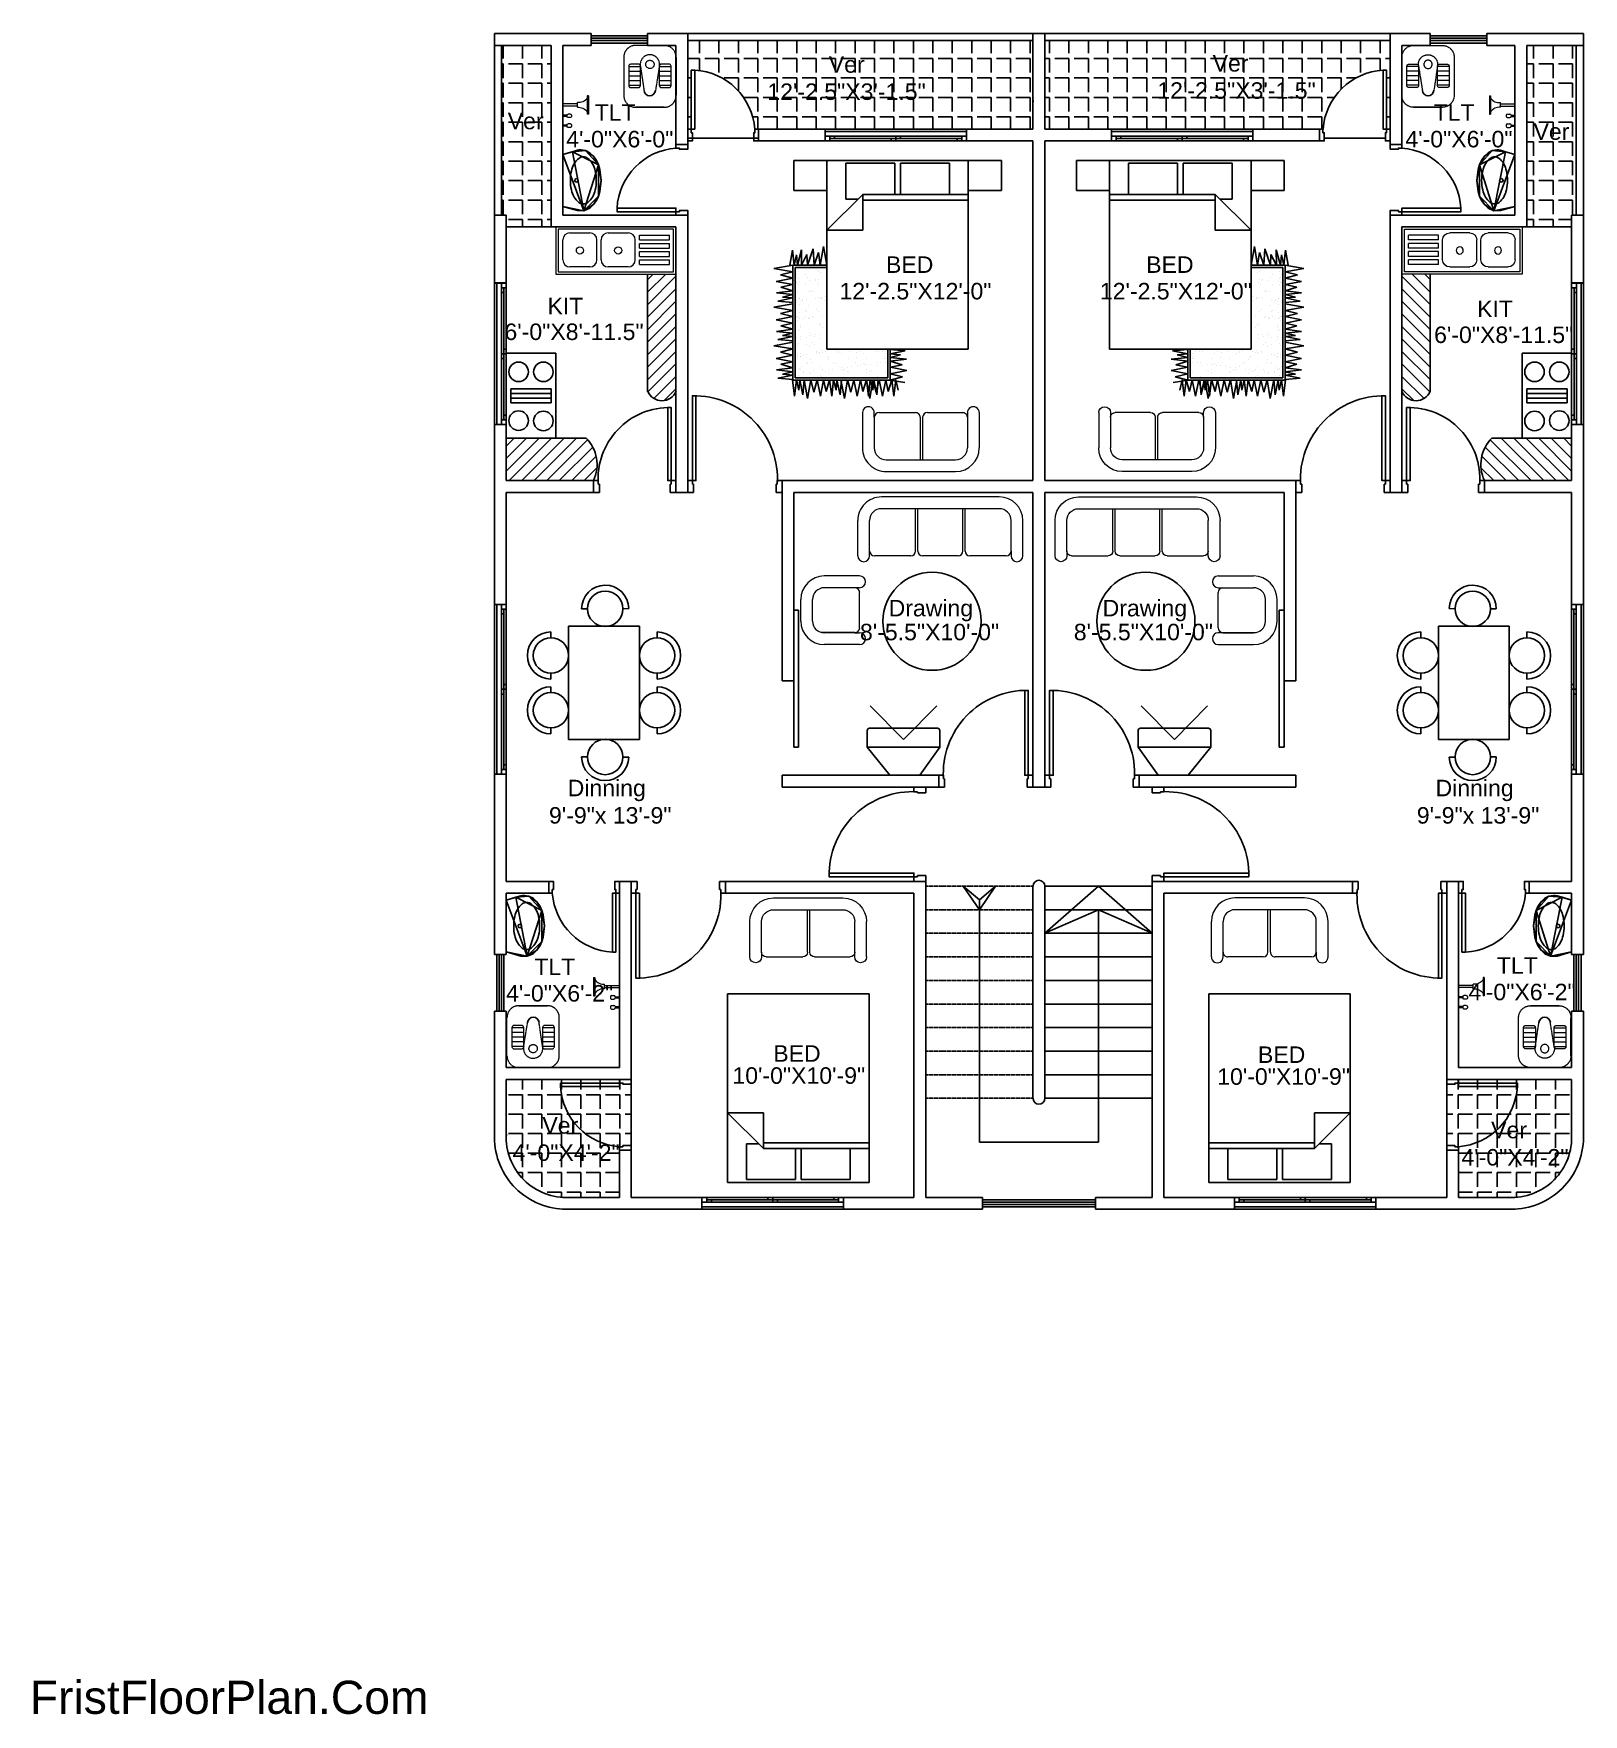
# Model space of a CAD drawing. Header units: inches. Extents: x 6298 to 15649, y -2101 to 8036.
import ezdxf
from ezdxf.enums import TextEntityAlignment as Align

# ---------------------------------------------------------------- set-up
doc = ezdxf.new("R2010")
doc.units = ezdxf.units.IN
doc.header["$MEASUREMENT"] = 0
for name, pattern in [('ACAD_ISO02W100', [15, 12, -3]), ('CENTER2', [1.125, 0.75, -0.125, 0.125, -0.125]), ('DASHED2', [0.375, 0.25, -0.125])]:
    doc.linetypes.add(name, pattern=pattern)
for name, color, linetype in [('AR APPL SPEC', 14, 'Continuous'), ('AR APPLIANCE', 1, 'Continuous'), ('BED', 221, 'DASHED2'), ('door', 12, 'Continuous'), ('farniture', 226, 'Continuous'), ('FIXTURES', 4, 'Continuous'), ('FURNITURE', 3, 'Continuous'), ('win', 104, 'Continuous')]:
    doc.layers.add(name, color=color, linetype=linetype)
for name, color, linetype, lineweight in [('BORDER', 230, 'Continuous', 30), ('KITCHEN_FIX', 140, 'Continuous', 0), ('stair hide', 11, 'Continuous', 9), ('Text', 7, 'Continuous', 15), ('WINDOW', 96, 'Continuous', 18)]:
    doc.layers.add(name, color=color, linetype=linetype, lineweight=lineweight)
doc.styles.add('arial', font='arial.ttf')
doc.styles.get("Standard").update_dxf_attribs({"font": 'arial.ttf'})
pattern_1 = [(180, (-688294.65, 649716.58), (-1e-14, -117.315), [85.32, -31.995]), (270, (-688294.65, 649716.58), (117.315, -2e-14), [85.32, -31.995])]
pattern_2 = [(180, (-1021012.3, 714559.31), (-4e-14, -117.315), [85.32, -31.995]), (270, (-1021012.3, 714559.31), (117.315, -5e-14), [85.32, -31.995])]
pattern_3 = [(45, (-1021012.295, 714559.314), (-37.706469, 37.706469), [])]
pattern_4 = [(135, (1045740.234, 714559.314), (37.706469, 37.706469), [])]

msp = doc.modelspace()

# ---------------------------------------------------------------- texts
at = {"insert": (6275, -1898), "char_height": 200, "attachment_point": 1}
msp.add_mtext_dynamic_manual_height_columns('FristFloorPlan.Com', width=12473.79, gutter_width=1, heights=[0], dxfattribs=at)
at = {"layer": 'Text', "color": 3, "ltscale": 50, "style": 'arial'}
for s, p in [('12\'-2.5"X3\'-1.5"', (11203, 7686)), ('12\'-2.5"X3\'-1.5"', (13556, 7693)), ('4\'-0"X6\'-0"', (9835, 7400)), ('4\'-0"X6\'-0"', (14898, 7400)), ('12\'-2.5"X12\'-0"', (11619, 6483)), ('12\'-2.5"X12\'-0"', (13190, 6483)), ('6\'-0"X8\'-11.5"', (9559, 6238)), ('6\'-0"X8\'-11.5"', (15168, 6220)), ('8\'-5.5"X10\'-0"', (11704, 4427)), ('8\'-5.5"X10\'-0"', (12994, 4427)), ('4\'-0"X6\'-2"', (9472, 2248)), ('4\'-0"X6\'-2"', (15279, 2256)), ('10\'-0"X10\'-9"', (10915, 1752)), ('10\'-0"X10\'-9"', (13840, 1746)), ('4\'-0"X4\'-2"', (9511, 1287)), ('4\'-0"X4\'-2"', (15236, 1259))]:
    msp.add_text(s, height=99.54, dxfattribs=at).set_placement(p, align=Align.MIDDLE_CENTER)
at = {"layer": 'Text', "color": 1, "ltscale": 50, "style": 'arial'}
for s, p in [('TLT', (9807, 7560)), ('TLT', (14869, 7560)), ('BED', (11584, 6643)), ('BED', (13154, 6643)), ('KIT', (9507, 6393)), ('KIT', (15116, 6376)), ('TLT', (9443, 2408)), ('TLT', (15250, 2416)), ('BED', (10904, 1885)), ('BED', (13828, 1878))]:
    msp.add_text(s, height=99.5, dxfattribs=at).set_placement(p, align=Align.MIDDLE_CENTER)
for s, insert, char_height, width, attachment_point in [('Ver', (13412, 7907), 99.5, 213.3, 1), ('Ver', (11096, 7900), 99.5, 213.3, 1), ('Ver', (9159, 7559), 99.5, 213.3, 1), ('Ver', (15348, 7495), 99.5, 213.3, 1), ('Drawing', (11457, 4621), 99.5, 213.3, 1), ('Drawing', (12748, 4621), 99.5, 213.3, 1), ('9\'-9"x 13\'-9"', (10147, 3371), 99.54, 2445.84, 3), ('9\'-9"x 13\'-9"', (15383, 3371), 99.54, 2445.84, 3), ('Ver', (9368, 1501), 99.5, 213.3, 1), ('Ver', (15092, 1473), 99.5, 213.3, 1)]:
    msp.add_mtext(s, dxfattribs=dict(at, insert=insert, char_height=char_height, width=width, attachment_point=attachment_point))
at = {"layer": 'Text', "color": 3, "ltscale": 50, "char_height": 99.5, "width": 2445.84, "attachment_point": 3, "style": 'arial'}
for insert in [(9992, 3536), (15228, 3536)]:
    msp.add_mtext('Dinning', dxfattribs=dict(at, insert=insert))

# ---------------------------------------------------------------- blocks, each defined once
blk = doc.blocks.new('w1')
at = {"layer": 'win', "linetype": 'Continuous'}
for p, q in [((-5, 0), (-5, 60)), ((0, 60), (-5, 60)), ((-3, 58), (-5, 58)), ((-4, 2), (-4, 58)), ((-3, 0), (-3, 60)), ((-1, 0), (-1, 60)), ((0, 0), (0, 60)), ((-4, 32), (-5, 32)), ((-3, 28), (-4, 28)), ((-5, 2), (-3, 2)), ((-5, 0), (0, 0))]:
    blk.add_line(p, q, dxfattribs=at)
for points in [[(-4, 56), (-3, 56), (-3, 58), (-4, 58)], [(-5, 30), (-4, 30), (-4, 32), (-5, 32)], [(-4, 28), (-3, 28), (-3, 30), (-4, 30)], [(-5, 2), (-4, 2), (-4, 4), (-5, 4)]]:
    blk.add_lwpolyline(points, close=True, dxfattribs=at)
blk = doc.blocks.new('DIN 6')
at = {"layer": 'FURNITURE'}
for p, q in [((2.38, 37.5), (4.88, 37.5)), ((22.38, 37.5), (19.88, 37.5)), ((25.62, 37.5), (28.12, 37.5)), ((45.62, 37.5), (43.12, 37.5)), ((0, 30), (48, 30)), ((0, 0), (0, 30)), ((48, 30), (48, 0)), ((-7.37, 22), (-7.35, 24.5)), ((55.37, 22), (55.35, 24.5)), ((-7.48, 7), (-7.5, 4.5)), ((48, 0), (0, 0)), ((55.48, 7), (55.5, 4.5)), ((2.38, -7.5), (4.88, -7.5)), ((22.38, -7.5), (19.88, -7.5)), ((25.62, -7.5), (28.12, -7.5)), ((45.62, -7.5), (43.12, -7.5))]:
    blk.add_line(p, q, dxfattribs=at)
for centre in [(12.38, 37.5), (35.62, 37.5), (-7.43, 14.5), (55.43, 14.5), (12.38, -7.5), (35.62, -7.5)]:
    blk.add_circle(centre, 7.5, dxfattribs=at)
for centre, start, end in [((12.38, 37.5), 0, 180), ((35.62, 37.5), 0, 180), ((-7.43, 14.5), 89.57901, 269.57901), ((55.43, 14.5), 270.42099, 90.42099), ((12.38, -7.5), 180, 0), ((35.62, -7.5), 180, 0)]:
    blk.add_arc(centre, 10, start, end, dxfattribs=at)
blk = doc.blocks.new('A$C529F64BF')
at = {"linetype": 'Continuous'}
for p, q in [((-92.33, 50.85), (-92.87, 44.44)), ((-91, 44.44), (-92.33, 50.85)), ((-88.81, 51.4), (-89.58, 44.44)), ((-87.91, 44.44), (-88.81, 51.4)), ((-83.98, 51.47), (-85.35, 44.51)), ((-82.56, 44.44), (-83.98, 51.47)), ((-78.56, 52.46), (-79.92, 44.44)), ((-77.12, 44.44), (-78.56, 52.46)), ((-75.98, 50.85), (-76.52, 44.44)), ((-74.65, 44.44), (-75.98, 50.85)), ((-72.46, 51.4), (-73.24, 44.44)), ((-71.56, 44.44), (-72.46, 51.4)), ((-67.63, 51.47), (-69.01, 44.51)), ((-66.21, 44.44), (-67.63, 51.47)), ((-62.21, 52.46), (-63.57, 44.44)), ((-60.78, 44.44), (-62.21, 52.46)), ((-59.64, 50.85), (-60.18, 44.44)), ((-58.31, 44.44), (-59.64, 50.85)), ((-56.11, 51.4), (-56.89, 44.44)), ((-55.21, 44.44), (-56.11, 51.4)), ((-51.29, 51.47), (-52.66, 44.51)), ((-49.87, 44.44), (-51.29, 51.47)), ((-45.87, 52.46), (-47.22, 44.44)), ((-44.43, 44.44), (-45.87, 52.46)), ((-92.97, 44.63), (-99.93, 43.73)), ((-99.93, 43.73), (-92.97, 42.95)), ((-92.97, 42.95), (-97.38, 41.91)), ((-44.43, 44.51), (-93.15, 44.51)), ((-93.15, 3.17), (-93.15, 44.51)), ((-45.43, 43.51), (-92.15, 43.51)), ((-92.15, 4.17), (-92.15, 43.51)), ((-91.48, 44.27), (-91.48, 44.27)), ((-90.63, 48.85), (-91, 44.44)), ((-90.83, 45.38), (-90.83, 45.38)), ((-89.58, 44.44), (-90.63, 48.85)), ((-90.62, 43.82), (-90.62, 43.82)), ((-90.26, 44.45), (-90.26, 44.45)), ((-86.42, 49.47), (-87.91, 44.44)), ((-87.58, 43.11), (-87.58, 43.11)), ((-85.35, 44.51), (-86.42, 49.47)), ((-81.26, 49.72), (-82.56, 44.44)), ((-81.8, 43.3), (-81.8, 43.3)), ((-79.92, 44.44), (-81.26, 49.72)), ((-81.17, 43.62), (-81.17, 43.62)), ((-76.02, 43.49), (-76.02, 43.49)), ((-74.96, 42.84), (-74.96, 42.84)), ((-74.28, 48.85), (-74.65, 44.44)), ((-73.24, 44.44), (-74.28, 48.85)), ((-70.08, 49.47), (-71.56, 44.44)), ((-69.01, 44.51), (-70.08, 49.47)), ((-64.91, 49.72), (-66.21, 44.44)), ((-66.14, 42.89), (-66.14, 42.89)), ((-63.57, 44.44), (-64.91, 49.72)), ((-63.23, 43.68), (-63.23, 43.68)), ((-60.15, 42.79), (-60.15, 42.79)), ((-57.93, 48.85), (-58.31, 44.44)), ((-56.89, 44.44), (-57.93, 48.85)), ((-53.73, 49.47), (-55.21, 44.44)), ((-52.66, 44.51), (-53.73, 49.47)), ((-51.69, 43.06), (-51.69, 43.06)), ((-51.1, 43.97), (-51.1, 43.97)), ((-48.56, 49.72), (-49.87, 44.44)), ((-47.22, 44.44), (-48.56, 49.72)), ((-48.2, 42.94), (-48.2, 42.94)), ((-45.43, 29.76), (-45.43, 43.51)), ((-38.02, 44.65), (-44.43, 45.75)), ((-44.43, 43.88), (-38.02, 44.65)), ((-44.43, 29.94), (-44.43, 44.51)), ((-40.02, 42.91), (-44.43, 43.88)), ((-44.43, 42.46), (-40.02, 42.91)), ((-12.69, 44.06), (-12.69, 30)), ((0, 44.06), (-12.69, 44.06)), ((0, 30), (0, 44.06)), ((-92.97, 39.6), (-100.98, 38.16)), ((-100.98, 38.16), (-92.97, 36.81)), ((-92.97, 41.53), (-99.38, 40.21)), ((-99.38, 40.21), (-92.97, 39.66)), ((-92.97, 36.81), (-98.25, 35.47)), ((-97.38, 41.91), (-92.97, 41.53)), ((-91.15, 42.24), (-91.15, 42.24)), ((-90.29, 36.78), (-90.29, 36.78)), ((-90.09, 39.75), (-90.09, 39.75)), ((-89.77, 37.31), (-89.77, 37.31)), ((-89.56, 35.75), (-89.56, 35.75)), ((-89.49, 39.93), (-89.49, 39.93)), ((-88.75, 41.68), (-88.75, 41.68)), ((-88.68, 41.2), (-88.68, 41.2)), ((-88.24, 42.23), (-88.24, 42.23)), ((-87.48, 40.84), (-87.48, 40.84)), ((-86.11, 38.24), (-86.11, 38.24)), ((-85.76, 36.41), (-85.76, 36.41)), ((-85.61, 38.79), (-85.61, 38.79)), ((-84.51, 36.97), (-84.51, 36.97)), ((-83.43, 42.57), (-83.43, 42.57)), ((-83.22, 41.01), (-83.22, 41.01)), ((-83.21, 41.4), (-83.21, 41.4)), ((-82.68, 42.51), (-82.68, 42.51)), ((-82.36, 40.07), (-82.36, 40.07)), ((-82.16, 38.51), (-82.16, 38.51)), ((-81.97, 42.36), (-81.97, 42.36)), ((-81.7, 41.03), (-81.7, 41.03)), ((-78.73, 37.16), (-78.73, 37.16)), ((-78.27, 42.59), (-78.27, 42.59)), ((-78.25, 38.83), (-78.25, 38.83)), ((-77.58, 41.97), (-77.58, 41.97)), ((-77.34, 35.93), (-77.34, 35.93)), ((-75.92, 41.21), (-75.92, 41.21)), ((-74.95, 38.54), (-74.95, 38.54)), ((-74.75, 41.28), (-74.75, 41.28)), ((-74.22, 37.2), (-74.22, 37.2)), ((-73.64, 36.7), (-73.64, 36.7)), ((-72.95, 37.35), (-72.95, 37.35)), ((-72.21, 41.52), (-72.21, 41.52)), ((-71.7, 42.07), (-71.7, 42.07)), ((-70.74, 41.26), (-70.74, 41.26)), ((-70.14, 41.4), (-70.14, 41.4)), ((-67.88, 42.46), (-67.88, 42.46)), ((-67.17, 37.54), (-67.17, 37.54)), ((-66.95, 41.62), (-66.95, 41.62)), ((-66.93, 37.86), (-66.93, 37.86)), ((-66.81, 39.97), (-66.81, 39.97)), ((-66.68, 35.67), (-66.68, 35.67)), ((-66.58, 42.09), (-66.58, 42.09)), ((-66.49, 37.53), (-66.49, 37.53)), ((-66.29, 35.97), (-66.29, 35.97)), ((-66.13, 39.12), (-66.13, 39.12)), ((-66.07, 42.64), (-66.07, 42.64)), ((-64.36, 41.59), (-64.36, 41.59)), ((-63.94, 38.65), (-63.94, 38.65)), ((-63.44, 39.2), (-63.44, 39.2)), ((-61.39, 37.73), (-61.39, 37.73)), ((-61.04, 41.81), (-61.04, 41.81)), ((-59.95, 41.23), (-59.95, 41.23)), ((-59.42, 40.28), (-59.42, 40.28)), ((-59.41, 42.74), (-59.41, 42.74)), ((-59.09, 40.3), (-59.09, 40.3)), ((-58.88, 38.74), (-58.88, 38.74)), ((-58.61, 41.55), (-58.61, 41.55)), ((-58.58, 41.78), (-58.58, 41.78)), ((-55.7, 36.76), (-55.7, 36.76)), ((-55.68, 35.78), (-55.68, 35.78)), ((-55.61, 37.91), (-55.61, 37.91)), ((-55.41, 42.38), (-55.41, 42.38)), ((-55.17, 36.34), (-55.17, 36.34)), ((-52.8, 41.97), (-52.8, 41.97)), ((-52.78, 38.95), (-52.78, 38.95)), ((-51.91, 42.7), (-51.91, 42.7)), ((-51.48, 41.5), (-51.48, 41.5)), ((-50.95, 37.43), (-50.95, 37.43)), ((-50.04, 41.93), (-50.04, 41.93)), ((-49.83, 38.1), (-49.83, 38.1)), ((-49.53, 42.48), (-49.53, 42.48)), ((-48.18, 39.18), (-48.18, 39.18)), ((-47.02, 42.16), (-47.02, 42.16)), ((-37.82, 40.72), (-44.43, 42.46)), ((-39.94, 38.46), (-44.43, 40.78)), ((-44.43, 40.78), (-37.82, 40.72)), ((-44.43, 35.44), (-37.41, 35.8)), ((-44.37, 38.23), (-39.94, 38.46)), ((-37.41, 35.8), (-44.37, 38.23)), ((-92.97, 34.16), (-99.99, 32.74)), ((-99.99, 32.74), (-93.03, 31.37)), ((-92.97, 28.82), (-99.93, 27.91)), ((-98.25, 35.47), (-92.97, 34.16)), ((-93.03, 31.37), (-98, 30.3)), ((-98, 30.3), (-92.97, 28.82)), ((-91.75, 32.09), (-91.75, 32.09)), ((-91.24, 32.65), (-91.24, 32.65)), ((-90.19, 28.93), (-90.19, 28.93)), ((-89.47, 30.59), (-89.47, 30.59)), ((-89.02, 31.67), (-89.02, 31.67)), ((-88.85, 35.26), (-88.85, 35.26)), ((-88.7, 29.23), (-88.7, 29.23)), ((-88.66, 31.86), (-88.66, 31.86)), ((-87.19, 32.73), (-87.19, 32.73)), ((-84.41, 29.12), (-84.41, 29.12)), ((-83.48, 29.22), (-83.48, 29.22)), ((-82.97, 29.78), (-82.97, 29.78)), ((-81.96, 33.01), (-81.96, 33.01)), ((-81.62, 34.44), (-81.62, 34.44)), ((-81.41, 32.92), (-81.41, 32.92)), ((-81.3, 32), (-81.3, 32)), ((-81.15, 34.28), (-81.15, 34.28)), ((-81.09, 30.44), (-81.09, 30.44)), ((-80.58, 32.39), (-80.58, 32.39)), ((-80, 30), (-80, -30)), ((0, 30), (-80, 30)), ((-77.85, 35.37), (-77.85, 35.37)), ((-75.63, 33.11), (-75.63, 33.11)), ((-74.44, 35.44), (-74.44, 35.44)), ((-73.9, 34.77), (-73.9, 34.77)), ((-73.69, 33.2), (-73.69, 33.2)), ((-70.72, 31.91), (-70.72, 31.91)), ((-69.85, 33.3), (-69.85, 33.3)), ((-69.58, 32.5), (-69.58, 32.5)), ((-69.07, 33.06), (-69.07, 33.06)), ((-65.75, 31.89), (-65.75, 31.89)), ((-64.07, 33.49), (-64.07, 33.49)), ((-63.21, 34.34), (-63.21, 34.34)), ((-60.8, 30.19), (-60.8, 30.19)), ((-59.4, 30.94), (-59.4, 30.94)), ((-58.6, 32.2), (-58.6, 32.2)), ((-58.41, 32.8), (-58.41, 32.8)), ((-58.35, 34.66), (-58.35, 34.66)), ((-58.29, 33.68), (-58.29, 33.68)), ((-58.03, 32.22), (-58.03, 32.22)), ((-57.82, 30.66), (-57.82, 30.66)), ((-55.51, 30.06), (-55.51, 30.06)), ((-52.5, 33.87), (-52.5, 33.87)), ((-51.89, 33.36), (-51.89, 33.36)), ((-51.08, 34.63), (-51.08, 34.63)), ((-50.62, 34.99), (-50.62, 34.99)), ((-50.42, 33.43), (-50.42, 33.43)), ((-49.73, 30.25), (-49.73, 30.25)), ((-47.41, 32.91), (-47.41, 32.91)), ((-46.9, 33.47), (-46.9, 33.47)), ((-46.72, 34.06), (-46.72, 34.06)), ((-39.07, 33.54), (-44.43, 35.44)), ((-44.43, 32.79), (-39.07, 33.54)), ((-36.42, 31.44), (-44.43, 32.79)), ((-44.43, 30), (-36.42, 31.44)), ((-29.6, 30), (-14.4, 14.8)), ((-29.6, 14.8), (-29.6, 30)), ((-12.69, 30), (0, 30)), ((0, -30), (0, 30)), ((-92.97, 24.02), (-100.98, 22.58)), ((-100.98, 22.58), (-92.97, 21.22)), ((-99.93, 27.91), (-92.97, 27.14)), ((-92.97, 25.72), (-99.38, 24.39)), ((-99.38, 24.39), (-92.97, 23.85)), ((-92.97, 27.14), (-97.38, 26.1)), ((-97.38, 26.1), (-92.97, 25.72)), ((-89.11, 23.07), (-89.11, 23.07)), ((-88.65, 22.51), (-88.65, 22.51)), ((-88.61, 23.63), (-88.61, 23.63)), ((-88.5, 27.67), (-88.5, 27.67)), ((-87.96, 23.6), (-87.96, 23.6)), ((-87.22, 25.06), (-87.22, 25.06)), ((-86.22, 26.24), (-86.22, 26.24)), ((-85.75, 27.07), (-85.75, 27.07)), ((-81.94, 23.67), (-81.94, 23.67)), ((-81.44, 25.25), (-81.44, 25.25)), ((-81.13, 24.94), (-81.13, 24.94)), ((-80.56, 26.36), (-80.56, 26.36)), ((-80.24, 23.92), (-80.24, 23.92)), ((-80.03, 22.36), (-80.03, 22.36)), ((-16.4, 22), (-16.4, 16.8)), ((-1.2, 22), (-16.4, 22)), ((-1.2, 1.2), (-1.2, 22)), ((-92.97, 18.58), (-99.99, 17.16)), ((-99.99, 17.16), (-93.03, 15.79)), ((-92.97, 21.22), (-98.25, 19.88)), ((-98.25, 19.88), (-92.97, 18.58)), ((-93.03, 15.79), (-98, 14.72)), ((-98, 14.72), (-92.97, 13.23)), ((-91.85, 20.09), (-91.85, 20.09)), ((-89.9, 20.82), (-89.9, 20.82)), ((-89.45, 21.25), (-89.45, 21.25)), ((-87.64, 21.16), (-87.64, 21.16)), ((-87.43, 19.6), (-87.43, 19.6)), ((-87.12, 17.21), (-87.12, 17.21)), ((-86.9, 15.52), (-86.9, 15.52)), ((-85.97, 14.61), (-85.97, 14.61)), ((-85.73, 17.72), (-85.73, 17.72)), ((-84.12, 21.01), (-84.12, 21.01)), ((-83.58, 17.22), (-83.58, 17.22)), ((-81.92, 14.33), (-81.92, 14.33)), ((-81.34, 17.4), (-81.34, 17.4)), ((-81.12, 15.59), (-81.12, 15.59)), ((-80.85, 20.21), (-80.85, 20.21)), ((-80.34, 20.76), (-80.34, 20.76)), ((-14.4, 14.8), (-29.6, 14.8)), ((-16.8, 14.8), (-16.8, -30)), ((-14.4, -30), (-14.4, 14.8)), ((-92.97, 13.25), (-100.98, 11.81)), ((-100.98, 11.81), (-92.97, 10.45)), ((-92.97, 7.81), (-99.99, 6.39)), ((-92.97, 13.23), (-99.93, 12.33)), ((-99.93, 12.33), (-92.97, 11.56)), ((-92.97, 10.14), (-99.38, 8.81)), ((-99.38, 8.81), (-92.97, 8.27)), ((-92.97, 10.45), (-98.25, 9.11)), ((-98.25, 9.11), (-92.97, 7.81)), ((-92.97, 11.56), (-97.38, 10.51)), ((-97.38, 10.51), (-92.97, 10.14)), ((-92.12, 7.91), (-92.12, 7.91)), ((-91.61, 8.46), (-91.61, 8.46)), ((-89.94, 13.15), (-89.94, 13.15)), ((-89.44, 11.91), (-89.44, 11.91)), ((-89.22, 11.07), (-89.22, 11.07)), ((-88.63, 13.17), (-88.63, 13.17)), ((-86.83, 9.1), (-86.83, 9.1)), ((-86.58, 13.08), (-86.58, 13.08)), ((-86.48, 14.06), (-86.48, 14.06)), ((-86.37, 11.52), (-86.37, 11.52)), ((-85.84, 7.45), (-85.84, 7.45)), ((-85.71, 8.38), (-85.71, 8.38)), ((-84.16, 13.34), (-84.16, 13.34)), ((-81.05, 9.29), (-81.05, 9.29)), ((-80.95, 8.2), (-80.95, 8.2)), ((-99.99, 6.39), (-93.03, 5.02)), ((-92.97, 2.46), (-99.93, 1.56)), ((-99.93, 1.56), (-92.97, 0.79)), ((-93.03, 5.02), (-98, 3.95)), ((-98, 3.95), (-92.97, 2.46)), ((-92.97, 0.79), (-97.38, -0.26)), ((-94.21, -3.1), (-93.15, 3.13)), ((-93.15, 3.17), (-80, 3.17)), ((-93.15, 3.13), (-91.81, -2.15)), ((-92.15, 4.17), (-80, 4.17)), ((-91.81, -2.15), (-90.51, 3.13)), ((-90.51, 3.13), (-89.09, -3.9)), ((-89.84, 5.3), (-89.84, 5.3)), ((-89.09, -3.9), (-87.72, 3.06)), ((-87.72, 3.06), (-86.65, -1.9)), ((-86.65, -1.9), (-85.16, 3.13)), ((-85.51, 5.01), (-85.51, 5.01)), ((-85.16, 3.13), (-84.26, -3.83)), ((-84.26, -3.83), (-83.49, 3.13)), ((-84.06, 5.49), (-84.06, 5.49)), ((-83.85, 5.04), (-83.85, 5.04)), ((-83.49, 3.13), (-82.44, -1.28)), ((-83.34, 5.59), (-83.34, 5.59)), ((-82.44, -1.28), (-82.07, 3.13)), ((-82.07, 3.13), (-80.74, -3.29)), ((-81.91, 4.99), (-81.91, 4.99)), ((-81.1, 6.25), (-81.1, 6.25)), ((-80.74, -3.29), (-80.2, 3.13)), ((-14.4, 1.2), (-1.2, 1.2)), ((-1.2, -1.2), (-14.4, -1.2)), ((-1.2, -22), (-1.2, -1.2)), ((-14.4, -22), (-1.2, -22)), ((-80, -30), (0, -30)), ((-12.69, -44.06), (-12.69, -30)), ((-12.69, -30), (0, -30)), ((0, -30), (0, -44.06)), ((0, -44.06), (-12.69, -44.06))]:
    blk.add_line(p, q, dxfattribs=at)
blk = doc.blocks.new('A$C074A1D5E')
at = {"linetype": 'Continuous'}
for p, q in [((-38, 5), (-40, 5)), ((-40, 0), (-40, 5)), ((-40, 0), (-37.5, 0)), ((-38, 3.5), (-38, 5)), ((-37.5, 3.5), (-38, 3.5)), ((-37.5, 0), (-37.5, 3.5)), ((-2.5, 3.5), (-2, 3.5)), ((-2.5, 0), (-2.5, 3.5)), ((0, 0), (-2.5, 0)), ((-2, 3.5), (-2, 5)), ((-2, 5), (0, 5)), ((0, 0), (0, 5))]:
    blk.add_line(p, q, dxfattribs=at)
blk.add_lwpolyline([(-3.5, 41), (-3.5, 5), (-2, 5), (-2, 41)], close=True, dxfattribs=at)
blk.add_arc((-2.75, 5.69), 35.32, 88.7832, 183.55508, dxfattribs=at)
blk = doc.blocks.new('D2')
at = {"layer": 'FURNITURE', "linetype": 'Continuous'}
for p, q in [((-35, 0), (-35, 5)), ((-33, 5), (-35, 5)), ((-35, 0), (-32.5, 0)), ((-33, 3.5), (-33, 5)), ((-32.5, 3.5), (-33, 3.5)), ((-32.5, 0), (-32.5, 3.5)), ((-2.5, 0), (-2.5, 3.5)), ((-2.5, 3.5), (-2, 3.5)), ((0, 0), (-2.5, 0)), ((-2, 5), (0, 5)), ((-2, 3.5), (-2, 5)), ((0, 0), (0, 5))]:
    blk.add_line(p, q, dxfattribs=at)
blk.add_lwpolyline([(-3.5, 36), (-3.5, 5), (-2, 5), (-2, 36)], close=True, dxfattribs=at)
blk.add_arc((-2.75, 5.68), 30.33, 88.58298, 184.12341, dxfattribs=at)
blk = doc.blocks.new('D 30')
at = {"layer": 'door'}
for points in [[(0, 0), (0, -5), (-1.5, -5), (-1.5, -3.5), (-2, -3.5), (-2, 0)], [(-30, 0), (-30, -5), (-28.5, -5), (-28.5, -3.5), (-28, -3.5), (-28, 0)], [(-3, -30), (-1.5, -30), (-1.5, -5), (-3, -5)]]:
    blk.add_lwpolyline(points, close=True, dxfattribs=at)
blk.add_arc((-1.44, -2.9), 27.14, 184.43112, 266.70342, dxfattribs=at)
blk = doc.blocks.new('A$C02903742')
at = {"layer": 'farniture', "linetype": 'CENTER2', "lineweight": 18, "ltscale": 0.3}
for p, q in [((5, 22.19), (21.23, 22.19)), ((0, 17.19), (0, 5)), ((7.91, 19.09), (7.91, 16.09)), ((16.91, 20.09), (8.91, 20.09)), ((8.91, 15.09), (8.91, 20.09)), ((8.91, 15.09), (19.13, 13.45)), ((8.91, 15.09), (16.91, 15.09)), ((10.91, 15.09), (10.91, 20.09)), ((12.91, 15.09), (12.91, 20.09)), ((14.91, 15.09), (14.91, 20.09)), ((16.91, 15.09), (16.91, 20.09)), ((17.91, 16.09), (17.91, 19.09)), ((8.91, 7.09), (19.13, 8.6)), ((5, 0), (21.23, 0)), ((7.91, 6.09), (7.91, 3.09)), ((16.91, 7.09), (8.91, 7.09)), ((8.91, 2.09), (8.91, 7.09)), ((8.91, 2.09), (16.91, 2.09)), ((10.91, 2.09), (10.91, 7.09)), ((12.91, 2.09), (12.91, 7.09)), ((14.91, 2.09), (14.91, 7.09)), ((16.91, 2.09), (16.91, 7.09)), ((17.91, 3.09), (17.91, 6.09))]:
    blk.add_line(p, q, dxfattribs=at)
at = {"layer": 'farniture'}
blk.add_line((26.23, 5), (26.23, 17.19), dxfattribs=at)
at = {"layer": 'farniture', "linetype": 'CENTER2', "lineweight": 18, "ltscale": 0.3}
blk.add_circle((8.04, 11.09), 1.77, dxfattribs=at)
for centre, radius, start, end in [((5, 17.19), 5, 90, 180), ((21.23, 17.19), 5, 0, 90), ((8.04, 11.09), 4.09, 77.7824, 282.2176), ((8.91, 19.09), 1, 90, 180), ((8.91, 16.09), 1, 180, 270), ((16.91, 19.09), 1, 0, 90), ((16.91, 16.09), 1, 270, 0), ((5, 5), 5, 180, 270), ((8.91, 6.09), 1, 90, 180), ((8.91, 3.09), 1, 180, 270), ((16.91, 6.09), 1, 0, 90), ((16.91, 3.09), 1, 270, 0), ((21.23, 5), 5, 270, 0)]:
    blk.add_arc(centre, radius, start, end, dxfattribs=at)
at = {"layer": 'farniture'}
blk.add_arc((18.94, 11.03), 2.44, 274.54664, 85.45336, dxfattribs=at)
blk = doc.blocks.new('BASINL')
at = {"layer": 'FIXTURES'}
for centre, radius, start, end in [((-6.81, 8.66), 3.17, 143.07694, 180), ((-6.81, 8.66), 3.17, 180, 216.92306), ((-3.57, 6.23), 7.22, 118.86437, 143.07694), ((-1.42, 2.32), 11.68, 102.86143, 118.86437), ((0, -3.88), 18.04, 90, 102.86143), ((0, -3.88), 18.04, 77.13857, 90), ((1.42, 2.32), 11.68, 61.13563, 77.13857), ((3.57, 6.23), 7.22, 36.92306, 61.13563), ((6.81, 8.66), 3.17, 0, 36.92306), ((6.81, 8.66), 3.17, 323.07694, 0), ((-3.57, 11.1), 7.22, 216.92306, 241.13563), ((-1.42, 15), 11.68, 241.13563, 257.13857), ((0, 21.2), 18.04, 257.13857, 270), ((0, 5.76), 0.75, 0, 180), ((0, 5.76), 0.75, 180, 0), ((0, 21.2), 18.04, 270, 282.86143), ((1.42, 15), 11.68, 282.86143, 298.86437), ((3.57, 11.1), 7.22, 298.86437, 323.07694)]:
    blk.add_arc(centre, radius, start, end, dxfattribs=at)
mesh = blk.add_polyface(dxfattribs=at)
corners = [(-12.86, 8.91), (6.64, 15.05), (12.17, 4.02), (6.64, 15.05), (12.66, 9.63), (12.17, 4.02), (-12.86, 8.91), (-6.64, 15.05), (6.64, 15.05), (12.17, 4.02), (11.02, 0), (-12.86, 8.91), (12.66, 9.63), (12.93, 6.94), (12.17, 4.02), (6.64, 15.05), (10.27, 12.96), (12.66, 9.63), (-6.64, 15.05), (0, 16.18), (6.64, 15.05), (-12.86, 8.91), (-10.27, 12.96), (-6.64, 15.05), (11.02, 0), (-11.02, 0), (-12.86, 8.91), (12.17, 4.02), (12.29, 4.38), (11.02, 0), (12.93, 6.94), (12.81, 6.2), (12.17, 4.02), (12.66, 9.63), (12.98, 7.68), (12.93, 6.94), (10.27, 12.96), (11.74, 11.38), (12.66, 9.63), (6.64, 15.05), (8.5, 14.19), (10.27, 12.96), (0, 16.18), (4.68, 15.65), (6.64, 15.05), (-6.64, 15.05), (-4.68, 15.65), (0, 16.18), (-10.27, 12.96), (-8.5, 14.19), (-6.64, 15.05), (-12.86, 8.91), (-11.74, 11.38), (-10.27, 12.96), (-11.02, 0), (-12.81, 6.2), (-12.86, 8.91)]
mesh.append_faces([[corners[k] for k in face] for face in [(0, 1, 2), (3, 4, 5), (6, 7, 8), (9, 10, 11), (12, 13, 14), (15, 16, 17), (18, 19, 20), (21, 22, 23)]], dxfattribs={"vtx0": -1, "vtx1": -1, "vtx2": -1})
mesh.append_faces([[corners[k] for k in face] for face in [(24, 25, 26)]], dxfattribs={"vtx1": -1, "vtx2": -1})
mesh.append_faces([[corners[k] for k in face] for face in [(27, 28, 29), (30, 31, 32), (33, 34, 35), (36, 37, 38), (39, 40, 41), (42, 43, 44), (45, 46, 47), (48, 49, 50), (51, 52, 53), (54, 55, 56)]], dxfattribs={"vtx2": -1})
blk = doc.blocks.new('sawar')
at = {"layer": 'stair hide'}
for p, q in [((-0.47, 4.69), (-0.47, 10.97)), ((0.47, 4.69), (0.47, 10.97)), ((3.84, 7.65), (3.84, 8.65)), ((4.34, 9.15), (4.34, 10.89)), ((4.34, 9.15), (4.84, 9.15)), ((4.34, 7.15), (4.84, 7.15)), ((4.84, 9.15), (4.84, 10.89)), ((5.34, 7.65), (5.34, 8.65)), ((8.04, 7.65), (8.04, 8.65)), ((8.54, 9.15), (8.54, 10.89)), ((8.54, 9.15), (9.04, 9.15)), ((8.54, 7.15), (9.04, 7.15)), ((9.04, 9.15), (9.04, 10.89)), ((9.54, 7.65), (9.54, 8.65)), ((-3.89, 0.5), (3.89, 0.5)), ((-3.89, 0), (-3.89, 0.5)), ((-3.89, 0), (3.89, 0)), ((1, 4.69), (-1, 4.69)), ((3.89, 0), (3.89, 0.5))]:
    blk.add_line(p, q, dxfattribs=at)
for centre, radius, start, end in [((4.34, 8.65), 0.5, 90, 180), ((4.34, 7.65), 0.5, 180, 270), ((4.84, 8.65), 0.5, 0, 90), ((4.84, 7.65), 0.5, 270, 0), ((8.54, 8.65), 0.5, 90, 180), ((8.54, 7.65), 0.5, 180, 270), ((9.04, 8.65), 0.5, 0, 90), ((9.04, 7.65), 0.5, 270, 0), ((-5.45, 4.2), 4.48, 304.31379, 6.2658), ((5.45, 4.2), 4.48, 173.7342, 235.68621)]:
    blk.add_arc(centre, radius, start, end, dxfattribs=at)
blk = doc.blocks.new('K-1')
at = {"layer": 'KITCHEN_FIX'}
for p, q in [((109.78, -0.95), (109.78, 7.55)), ((112.78, 10.55), (121.28, 10.55)), ((124.28, -0.95), (124.28, 7.55)), ((126.03, -0.95), (126.03, 7.55)), ((129.03, 10.55), (137.53, 10.55)), ((140.53, -0.95), (140.53, 7.55)), ((142.29, 7.55), (142.29, 9.55)), ((142.29, 9.55), (155.03, 9.55)), ((142.29, 7.55), (155.03, 7.55)), ((155.03, 7.55), (155.03, 9.55)), ((142.29, 4.05), (142.29, 6.05)), ((142.29, 6.05), (155.03, 6.05)), ((142.29, 4.05), (155.03, 4.05)), ((142.29, 0.55), (142.29, 2.55)), ((142.29, 2.55), (155.03, 2.55)), ((142.29, 0.55), (155.03, 0.55)), ((155.03, 4.05), (155.03, 6.05)), ((155.03, 0.55), (155.03, 2.55)), ((121.28, -3.95), (112.78, -3.95)), ((137.53, -3.95), (129.03, -3.95)), ((142.29, -2.95), (142.29, -0.95)), ((142.29, -0.95), (155.03, -0.95)), ((142.29, -2.95), (155.03, -2.95)), ((155.03, -2.95), (155.03, -0.95))]:
    blk.add_line(p, q, dxfattribs=at)
for points in [[(157.79, -6.95), (157.79, 13.05), (106.79, 13.05), (106.79, -6.95)], [(156.79, -5.95), (156.79, 12.05), (107.79, 12.05), (107.79, -5.95)]]:
    blk.add_lwpolyline(points, close=True, dxfattribs=at)
for centre in [(117.03, 3.05), (133.28, 3.05)]:
    blk.add_circle(centre, 1.5, dxfattribs=at)
for centre, start, end in [((112.78, 7.55), 90, 180), ((121.28, 7.55), 0, 90), ((129.03, 7.55), 90, 180), ((137.53, 7.55), 0, 90), ((112.78, -0.95), 180, 270), ((121.28, -0.95), 270, 0), ((129.03, -0.95), 180, 270), ((137.53, -0.95), 270, 0)]:
    blk.add_arc(centre, 3, start, end, dxfattribs=at)
blk = doc.blocks.new('COOKTOP 01')
at = {"layer": 'AR APPLIANCE'}
for p, q in [((-18, 22.5), (-18, 1.5)), ((-18, 22.5), (18, 22.5)), ((18, 22.5), (18, 1.5)), ((-3, 20.54), (3, 20.54)), ((-3, 3.46), (-3, 20.54)), ((-1, 3.46), (-1, 20.54)), ((1, 3.46), (1, 20.54)), ((3, 3.46), (3, 20.54)), ((-18, 1.5), (18, 1.5)), ((3, 3.46), (-3, 3.46))]:
    blk.add_line(p, q, dxfattribs=at)
for centre in [(-10.55, 17.25), (10.16, 17.25), (-10.68, 6.75), (10.16, 6.75)]:
    blk.add_circle(centre, 4.15, dxfattribs=at)
at = {"layer": 'AR APPL SPEC', "flags": 9}
for tag, p in [('DESCRIPTION', (9.97, 6.69)), ('MFR', (9.97, 7.63)), ('COLOR', (9.97, 5.74))]:
    blk.add_attdef(tag, text='', height=0.75, dxfattribs=at).set_placement(p, align=Align.CENTER)
blk = doc.blocks.new('2 SOFA')
at = {"layer": 'farniture', "linetype": 'Continuous', "lineweight": 18, "ltscale": 0.3}
for p, q in [((20, 24.5), (5, 24.5)), ((-5, 14.5), (-5, -15)), ((0, 14.5), (0, -15)), ((18, 19.5), (5, 19.5)), ((18, 19.5), (20, 19.5)), ((20, 17.5), (20, 2)), ((18, 0), (0, 0)), ((18, -1), (0, -1)), ((20, -3), (20, -18)), ((18, -20), (5, -20)), ((20, -20), (5, -20)), ((20, -25), (5, -25))]:
    blk.add_line(p, q, dxfattribs=at)
for centre, radius, start, end in [((5, 14.5), 10, 90, 180), ((20, 22), 2.5, 270, 90), ((5, 14.5), 5, 90, 180), ((18, 17.5), 2, 0, 90), ((18, 2), 2, 270, 0), ((18, -3), 2, 0, 90), ((5, -15), 10, 180, 270), ((5, -15), 5, 180, 270), ((18, -18), 2, 270, 0), ((20, -22.5), 2.5, 270, 90)]:
    blk.add_arc(centre, radius, start, end, dxfattribs=at)
blk = doc.blocks.new('Bed - Queen')
at = {"linetype": 'Continuous'}
for p, q in [((0, -80.00003), (0, 0)), ((0, 0), (59.99999, 0)), ((59.99999, 0), (59.99999, -80.00003)), ((7.99999, -1.2), (28.79998, -1.2)), ((7.99999, -14.4), (7.99999, -1.2)), ((28.79998, -1.2), (28.79998, -14.4)), ((31.19999, -1.2), (51.99999, -1.2)), ((31.19999, -14.4), (31.19999, -1.2)), ((51.99999, -1.2), (51.99999, -16.4)), ((0, -14.4), (44.8, -14.4)), ((44.8, -16.8), (0, -16.8)), ((59.99999, -29.6), (44.8, -14.4)), ((44.8, -14.4), (44.8, -29.6)), ((51.99999, -16.4), (46.79936, -16.4)), ((44.8, -29.6), (59.99999, -29.6)), ((59.99999, -80.00003), (0, -80.00003))]:
    blk.add_line(p, q, dxfattribs=at)
blk = doc.blocks.new('3SOFA')
at = {"layer": 'farniture', "linetype": 'Continuous', "lineweight": 18, "ltscale": 0.3}
for p, q in [((-35, 20), (-35, 5)), ((-30, 18), (-30, 20)), ((-30, 18), (-30, 5)), ((-28, 20), (-12.5, 20)), ((-10.5, 18), (-10.5, 0)), ((-9.5, 18), (-9.5, 0)), ((-7.5, 20), (7.5, 20)), ((9.5, 18), (9.5, 0)), ((10.5, 18), (10.5, 0)), ((12.5, 20), (28, 20)), ((30, 20), (30, 5)), ((30, 18), (30, 5)), ((35, 20), (35, 5)), ((-25, 0), (25, 0)), ((-25, -5), (25, -5))]:
    blk.add_line(p, q, dxfattribs=at)
for centre, radius, start, end in [((-32.5, 20), 2.5, 0, 180), ((32.5, 20), 2.5, 0, 180), ((-28, 18), 2, 90, 180), ((-12.5, 18), 2, 0, 90), ((-7.5, 18), 2, 90, 180), ((7.5, 18), 2, 0, 90), ((12.5, 18), 2, 90, 180), ((28, 18), 2, 0, 90), ((-25, 5), 10, 180, 270), ((-25, 5), 5, 180, 270), ((25, 5), 10, 270, 0), ((25, 5), 5, 270, 0)]:
    blk.add_arc(centre, radius, start, end, dxfattribs=at)
blk = doc.blocks.new('A$C2D1C3B66')
for p, q in [((-14.88, -11.97), (-6.37, 0)), ((6.37, 0), (-6.37, 0)), ((6.37, 0), (15.9, -11.98)), ((-14.88, -18.97), (-14.88, -11.97)), ((15.9, -11.98), (-14.88, -11.97)), ((15.9, -11.98), (15.9, -18.97)), ((14.94, -19.93), (-13.92, -19.93)), ((0.51, -15.17), (-13.58, -29.39)), ((0.51, -15.17), (14.6, -29.39))]:
    blk.add_line(p, q)
for centre, start, end in [((-13.92, -18.97), 179.99474, 269.99474), ((14.94, -18.97), 269.99474, 359.99474)]:
    blk.add_arc(centre, 0.96, start, end)

# ---------------------------------------------------------------- hatches: boundary and pattern name
h = msp.add_hatch()
h.set_pattern_fill('ANGLE', color=251, scale=426.6, angle=180, style=0)
h.set_pattern_definition(pattern_2)
h.paths.add_polyline_path([(9420, 7965), (9122, 7965), (9122, 6941), (9150, 6941), (9150, 6870), (9420, 6870)])
h = msp.add_hatch()
h.set_pattern_fill('ANGLE', color=251, scale=426.6, angle=180, style=0)
h.set_pattern_definition(pattern_1)
h.paths.add_polyline_path([(10288, 7816), (10267, 7816), (10267, 7460), (10245, 7460), (10245, 7994), (12328, 7994), (12328, 7460), (11927, 7460), (11074, 7460), (10672, 7460), (10650, 7460, 0.37524)])
h.paths.add_polyline_path([(11341, 7753), (11073, 7753), (11073, 7958), (11341, 7958)], flags=24)
h.paths.add_polyline_path([(11676, 7616), (10669, 7616), (10669, 7769), (11676, 7769)], flags=24)
h = msp.add_hatch()
h.set_pattern_fill('ANGLE', color=251, scale=426.6, angle=180, style=0)
h.set_pattern_definition(pattern_1)
h.paths.add_polyline_path([(14440, 7816), (14461, 7816), (14461, 7460), (14483, 7460), (14483, 7994), (12400, 7994), (12400, 7460), (12801, 7460), (13654, 7460), (14056, 7460), (14077, 7460, -0.37524)])
h.paths.add_polyline_path([(13387, 7753), (13655, 7753), (13655, 7958), (13387, 7958)], flags=24)
h.paths.add_polyline_path([(13052, 7616), (14059, 7616), (14059, 7769), (13052, 7769)], flags=24)
h = msp.add_hatch()
h.set_pattern_fill('ANGLE', color=251, scale=426.6, angle=180, style=0)
h.set_pattern_definition(pattern_2)
h.paths.add_polyline_path([(15606, 7965), (15308, 7965), (15308, 6870), (15578, 6870), (15578, 6941), (15606, 6941)])
at = {"lineweight": -2}
h = msp.add_hatch(dxfattribs=at)
h.set_pattern_fill('ANSI31', color=0, scale=426.6, style=0)
h.set_pattern_definition(pattern_3)
h.paths.add_polyline_path([(10174, 6586), (10003, 6586), (10003, 5878, 0.661725), (10174, 5878)])
h = msp.add_hatch(dxfattribs=at)
h.set_pattern_fill('ANSI31', color=0, scale=426.6, style=0)
h.set_pattern_definition(pattern_4)
h.paths.add_polyline_path([(14554, 6586), (14724, 6586), (14724, 5878, -0.661725), (14554, 5878)])
h = msp.add_hatch(dxfattribs=at)
h.set_pattern_fill('ANSI31', color=0, scale=426.6, style=0)
h.set_pattern_definition(pattern_3)
h.paths.add_polyline_path([(9632, 5596), (9150, 5596), (9150, 5340), (9676, 5340, 0.318419)])
h = msp.add_hatch(dxfattribs=at)
h.set_pattern_fill('ANSI31', color=0, scale=426.6, style=0)
h.set_pattern_definition(pattern_4)
h.paths.add_polyline_path([(15096, 5596), (15578, 5596), (15578, 5340), (15052, 5340, -0.318419)])
h = msp.add_hatch()
h.set_pattern_fill('ANGLE', color=251, scale=426.6, angle=180, style=0)
h.set_pattern_definition(pattern_2)
h.paths.add_polyline_path([(9904, 1728), (9150, 1728), (9150, 1359, 0.381606), (9492, 1017), (9833, 1017), (9833, 1302), (9904, 1302)])
h = msp.add_hatch()
h.set_pattern_fill('ANGLE', color=251, scale=426.6, angle=180, style=0)
h.set_pattern_definition([(360, (1045740.23, 714559.31), (-1e-14, -117.315), [85.32, -31.995]), (270, (1045740.23, 714559.31), (-117.315, 7e-15), [85.32, -31.995])])
h.paths.add_polyline_path([(14824, 1728), (15578, 1728), (15578, 1359, -0.381606), (15236, 1017), (14895, 1017), (14895, 1302), (14824, 1302)])

# ---------------------------------------------------------------- linework, layer by layer
at = {"color": 0, "lineweight": -2}
for p, q in [((9662, 8036), (9079, 8036)), ((9079, 8036), (9079, 7965)), ((9662, 7965), (9662, 8036)), ((10003, 7965), (10003, 8036)), ((10245, 8036), (10245, 7368)), ((12328, 8036), (12328, 7460)), ((12400, 8036), (12400, 7460)), ((14483, 8036), (14483, 7368)), ((14724, 7965), (14724, 8036)), ((14724, 7965), (14724, 8036)), ((15066, 8036), (15649, 8036)), ((15066, 7965), (15066, 8036)), ((15066, 7965), (15066, 8036)), ((15649, 8036), (15649, 7965)), ((9420, 7965), (9079, 7965)), ((9420, 7965), (9420, 6870)), ((9662, 7965), (9492, 7965)), ((9492, 7965), (9492, 6941)), ((10174, 7965), (10003, 7965)), ((10174, 7965), (10174, 7368)), ((14554, 7965), (14724, 7965)), ((14554, 7965), (14554, 7368)), ((15066, 7965), (15236, 7965)), ((15236, 7965), (15236, 6941)), ((15308, 7965), (15649, 7965)), ((15308, 7965), (15308, 6870)), ((11074, 7460), (10672, 7460)), ((10672, 7460), (10672, 7389)), ((11074, 7389), (11074, 7460)), ((12328, 7460), (11927, 7460)), ((11927, 7389), (11927, 7460)), ((12400, 7460), (12801, 7460)), ((12801, 7389), (12801, 7460)), ((13654, 7460), (14056, 7460)), ((13654, 7389), (13654, 7460)), ((14056, 7460), (14056, 7389)), ((10245, 7368), (10174, 7368)), ((11074, 7389), (10672, 7389)), ((12328, 7389), (11927, 7389)), ((12328, 7389), (12328, 5340)), ((12400, 7389), (12801, 7389)), ((12400, 7389), (12400, 5340)), ((13654, 7389), (14056, 7389)), ((14483, 7368), (14554, 7368)), ((9150, 6941), (9079, 6941)), ((9079, 6941), (9079, 6532)), ((9150, 6941), (9150, 6532)), ((10245, 6941), (9492, 6941)), ((10245, 6941), (10245, 5269)), ((14483, 6941), (15236, 6941)), ((14483, 6941), (14483, 5269)), ((15578, 6941), (15649, 6941)), ((15578, 6941), (15578, 6532)), ((15649, 6941), (15649, 6532)), ((10174, 6870), (9420, 6870)), ((10174, 6870), (10174, 5269)), ((14554, 6870), (15308, 6870)), ((14554, 6870), (14554, 5269)), ((9150, 6532), (9079, 6532)), ((10003, 6586), (10003, 5878)), ((14724, 6586), (14724, 5878)), ((15578, 6532), (15649, 6532)), ((9079, 5679), (9079, 4594)), ((9150, 5679), (9079, 5679)), ((9150, 5679), (9150, 5340)), ((15578, 5679), (15578, 5340)), ((15578, 5679), (15649, 5679)), ((15649, 5679), (15649, 4594)), ((9632, 5596), (9150, 5596)), ((15096, 5596), (15578, 5596)), ((9676, 5340), (9150, 5340)), ((9676, 5340), (9676, 5269)), ((12328, 5340), (10814, 5340)), ((10814, 5340), (10814, 4132)), ((12400, 5340), (13914, 5340)), ((13914, 5340), (13914, 4132)), ((15052, 5340), (15578, 5340)), ((15052, 5340), (15052, 5269)), ((9676, 5269), (9150, 5269)), ((9150, 5269), (9150, 4594)), ((10245, 5269), (10174, 5269)), ((12328, 5269), (10885, 5269)), ((10885, 5269), (10885, 4132)), ((11610, 5269), (12328, 5269)), ((12328, 5269), (12328, 3492)), ((12400, 5269), (13843, 5269)), ((13118, 5269), (12400, 5269)), ((12400, 5269), (12400, 3492)), ((13843, 5269), (13843, 4132)), ((14483, 5269), (14554, 5269)), ((15052, 5269), (15578, 5269)), ((15578, 5269), (15578, 4594)), ((9150, 4594), (9079, 4594)), ((9150, 4594), (9079, 4594)), ((15578, 4594), (15649, 4594)), ((10814, 4132), (10885, 4132)), ((10814, 4132), (10885, 4132)), ((13914, 4132), (13843, 4132)), ((9079, 3570), (9079, 2482)), ((9150, 3570), (9079, 3570)), ((9150, 3570), (9079, 3570)), ((9150, 3570), (9150, 2923)), ((11760, 3563), (10814, 3563)), ((10814, 3563), (10814, 3492)), ((11760, 3563), (11760, 3492)), ((13914, 3563), (12968, 3563)), ((12968, 3563), (12968, 3492)), ((13914, 3563), (13914, 3492)), ((15578, 3570), (15578, 2923)), ((15578, 3570), (15649, 3570)), ((15649, 3570), (15649, 2482)), ((11760, 3492), (10814, 3492)), ((12400, 3492), (12328, 3492)), ((13914, 3492), (12968, 3492)), ((9150, 2923), (9406, 2923)), ((9150, 2852), (9406, 2852)), ((9150, 2852), (9150, 2482)), ((9406, 2923), (9406, 2852)), ((9833, 2923), (9904, 2923)), ((9833, 2923), (9833, 1800)), ((9904, 2923), (9904, 1728)), ((10473, 2923), (11681, 2923)), ((10473, 2923), (10473, 2852)), ((10473, 2852), (11610, 2852)), ((11610, 1017), (11610, 2852)), ((11681, 1017), (11681, 2923)), ((12328, 1615), (12328, 2894)), ((12400, 1615), (12400, 2894)), ((14255, 2923), (13047, 2923)), ((13047, 1017), (13047, 2923)), ((14255, 2852), (13118, 2852)), ((13118, 1017), (13118, 2852)), ((14255, 2923), (14255, 2852)), ((14895, 2923), (14824, 2923)), ((14824, 2923), (14824, 1728)), ((14895, 2923), (14895, 1800)), ((15578, 2923), (15322, 2923)), ((15322, 2923), (15322, 2852)), ((15578, 2852), (15322, 2852)), ((15578, 2852), (15578, 2482)), ((9150, 2482), (9079, 2482)), ((9079, 2141), (9079, 1357)), ((9150, 2141), (9079, 2141)), ((9150, 2141), (9150, 1800)), ((15578, 2141), (15578, 1800)), ((15649, 2141), (15649, 1357)), ((9150, 1800), (9833, 1800)), ((9150, 1728), (9904, 1728)), ((9150, 1728), (9150, 1359)), ((15578, 1728), (14824, 1728)), ((15578, 1800), (14895, 1800)), ((15578, 1728), (15578, 1359)), ((9833, 1302), (9904, 1302)), ((9833, 1302), (9833, 1017)), ((9904, 1302), (9904, 1017)), ((14895, 1302), (14824, 1302)), ((14824, 1302), (14824, 1017)), ((14895, 1302), (14895, 1017)), ((9492, 1017), (9833, 1017)), ((9904, 1017), (10331, 1017)), ((10331, 1017), (10331, 946)), ((11184, 1017), (11610, 1017)), ((11184, 1017), (11184, 946)), ((12023, 1017), (11681, 1017)), ((13047, 1017), (12705, 1017)), ((13544, 1017), (13118, 1017)), ((13544, 1017), (13544, 946)), ((14824, 1017), (14397, 1017)), ((14397, 1017), (14397, 946)), ((15236, 1017), (14895, 1017)), ((9490, 946), (10331, 946)), ((11184, 946), (11610, 946)), ((12023, 946), (11610, 946)), ((13544, 946), (12705, 946)), ((15238, 946), (14397, 946))]:
    msp.add_line(p, q, dxfattribs=at)
at = {"color": 0, "lineweight": -2, "ltscale": 0.1}
for p, q in [((10245, 8036), (10003, 8036)), ((12328, 8036), (12400, 8036)), ((14483, 8036), (14724, 8036))]:
    msp.add_line(p, q, dxfattribs=at)
at = {"color": 251}
for p, q in [((12328, 8036), (10245, 8036)), ((12400, 8036), (14483, 8036)), ((9079, 7965), (9079, 6941)), ((9122, 7965), (9122, 6941)), ((12328, 7994), (10245, 7994)), ((12400, 7994), (14483, 7994)), ((15606, 7965), (15606, 6941)), ((15649, 7965), (15649, 6941)), ((10672, 7406), (10245, 7406)), ((14085, 7406), (14454, 7406)), ((9420, 6870), (9150, 6870)), ((15308, 6870), (15578, 6870)), ((9904, 1302), (9904, 1728)), ((14824, 1302), (14824, 1728))]:
    msp.add_line(p, q, dxfattribs=at)
at = {"color": 5, "lineweight": -2}
for p, q in [((10885, 4558), (10914, 4558)), ((10885, 4558), (10914, 4558)), ((10914, 4558), (10914, 3733)), ((13814, 4558), (13814, 3733)), ((13843, 4558), (13814, 4558)), ((10885, 4132), (10885, 3733)), ((13843, 4132), (13843, 3733)), ((10914, 3733), (10885, 3733)), ((13814, 3733), (13843, 3733))]:
    msp.add_line(p, q, dxfattribs=at)
at = {"color": 4, "linetype": 'ACAD_ISO02W100', "lineweight": -2}
for p, q in [((12328, 2894), (11681, 2894)), ((12328, 2752), (11681, 2752)), ((12328, 2610), (11681, 2610)), ((12328, 2468), (11681, 2468)), ((12328, 2326), (11681, 2326)), ((12328, 2183), (11681, 2183)), ((12328, 2041), (11681, 2041)), ((12328, 1899), (11681, 1899)), ((12328, 1757), (11681, 1757)), ((12328, 1615), (11681, 1615))]:
    msp.add_line(p, q, dxfattribs=at)
at = {"color": 1, "lineweight": -2}
for p, q in [((12005, 2752), (11907, 2894)), ((11907, 2894), (12005, 2812)), ((12005, 2752), (12102, 2894)), ((12102, 2894), (12005, 2812)), ((12723, 2894), (12400, 2610)), ((13047, 2610), (12723, 2894)), ((12005, 2812), (12005, 1351)), ((12400, 2610), (12723, 2752)), ((12723, 1351), (12723, 2752)), ((12723, 2752), (13047, 2610)), ((12005, 1351), (12723, 1351))]:
    msp.add_line(p, q, dxfattribs=at)
at = {"color": 3, "lineweight": -2}
for p, q in [((13047, 2894), (12400, 2894)), ((13047, 2752), (12400, 2752)), ((13047, 2610), (12400, 2610)), ((13047, 2468), (12400, 2468)), ((13047, 2326), (12400, 2326)), ((13047, 2183), (12400, 2183)), ((13047, 2041), (12400, 2041)), ((13047, 1899), (12400, 1899)), ((13047, 1757), (12400, 1757)), ((13047, 1615), (12400, 1615))]:
    msp.add_line(p, q, dxfattribs=at)
at = {"color": 224, "lineweight": -2}
for centre in [(11719, 4492), (13009, 4492)]:
    msp.add_circle(centre, 296, dxfattribs=at)
at = {"color": 0, "lineweight": -2}
for centre, radius, start, end in [((12729, 7636), 401, 178.2623, 182.0165), ((10089, 5915), 92.7, 203.0128, 336.9872), ((14639, 5915), 92.7, 203.0128, 336.9872), ((9473, 5437), 225, 334.5987, 45.2486), ((15255, 5437), 225, 134.7514, 205.4013), ((12364, 2894), 35.5, 0, 180), ((12364, 1615), 35.5, 180, 0), ((9512, 1379), 433, 182.9492, 273.2257), ((9512, 1379), 362, 176.7743, 273.2257), ((15216, 1379), 433, 266.7743, 357.0508), ((15216, 1379), 362, 266.7743, 3.2257)]:
    msp.add_arc(centre, radius, start, end, dxfattribs=at)
at = {"layer": 'farniture', "linetype": 'Continuous', "lineweight": 18, "ltscale": 0.3}
for p, q in [((11282, 4765), (11069, 4765)), ((13446, 4765), (13659, 4765)), ((11254, 4694), (11069, 4694)), ((11282, 4694), (11069, 4694)), ((11282, 4452), (11282, 4666)), ((13446, 4694), (13659, 4694)), ((13446, 4452), (13446, 4666)), ((13474, 4694), (13659, 4694)), ((10927, 4493), (10927, 4623)), ((10998, 4493), (10998, 4623)), ((13730, 4493), (13730, 4623)), ((13801, 4493), (13801, 4623)), ((11254, 4424), (11053, 4424)), ((11254, 4422), (11069, 4422)), ((11254, 4422), (11282, 4422)), ((13474, 4422), (13446, 4422)), ((13474, 4424), (13675, 4424)), ((13474, 4422), (13659, 4422)), ((11282, 4351), (11069, 4351)), ((13446, 4351), (13659, 4351))]:
    msp.add_line(p, q, dxfattribs=at)
for centre, radius, start, end in [((11069, 4623), 142, 90, 180), ((11282, 4730), 35.6, 270, 90), ((13446, 4730), 35.6, 90, 270), ((13659, 4623), 142, 0, 90), ((11069, 4623), 71.1, 90, 180), ((11254, 4666), 28.4, 0, 90), ((13474, 4666), 28.4, 90, 180), ((13659, 4623), 71.1, 0, 90), ((11069, 4493), 142, 180, 270), ((11069, 4493), 71.1, 180, 270), ((13659, 4493), 71.1, 270, 0), ((13659, 4493), 142, 270, 0), ((11254, 4452), 28.4, 270, 0), ((11282, 4387), 35.6, 270, 90), ((13446, 4387), 35.6, 90, 270), ((13474, 4452), 28.4, 180, 270)]:
    msp.add_arc(centre, radius, start, end, dxfattribs=at)
at = {"layer": 'win', "linetype": 'Continuous'}
for p, q in [((9079, 3570), (9079, 4594)), ((9079, 4594), (9150, 4594)), ((9093, 3570), (9093, 4594)), ((9122, 3570), (9122, 4594)), ((9122, 4565), (9150, 4565)), ((9150, 3570), (9150, 4594)), ((15578, 3570), (15578, 4594)), ((15649, 4594), (15578, 4594)), ((15606, 4565), (15578, 4565)), ((15606, 3570), (15606, 4594)), ((15635, 3570), (15635, 4594)), ((15649, 3570), (15649, 4594)), ((9136, 3627), (9136, 4537)), ((15592, 3627), (15592, 4537)), ((9136, 4110), (9150, 4110)), ((15592, 4110), (15578, 4110)), ((9122, 4053), (9136, 4053)), ((15606, 4053), (15592, 4053)), ((9150, 3570), (9079, 3570)), ((9150, 3598), (9122, 3598)), ((15578, 3598), (15606, 3598)), ((15578, 3570), (15649, 3570))]:
    msp.add_line(p, q, dxfattribs=at)
for points in [[(9136, 4537), (9122, 4537), (9122, 4565), (9136, 4565)], [(15592, 4537), (15606, 4537), (15606, 4565), (15592, 4565)], [(9136, 4053), (9122, 4053), (9122, 4082), (9136, 4082)], [(9150, 4082), (9136, 4082), (9136, 4110), (9150, 4110)], [(15578, 4082), (15592, 4082), (15592, 4110), (15578, 4110)], [(15592, 4053), (15606, 4053), (15606, 4082), (15592, 4082)], [(9150, 3598), (9136, 3598), (9136, 3627), (9150, 3627)], [(15578, 3598), (15592, 3598), (15592, 3627), (15578, 3627)]]:
    msp.add_lwpolyline(points, close=True, dxfattribs=at)
at = {"layer": 'WINDOW', "lineweight": -2}
for p, q in [((9662, 8036), (9662, 7965)), ((9662, 8022), (10003, 8022)), ((10003, 8036), (10003, 7965)), ((14724, 8036), (14724, 7965)), ((14724, 8022), (15066, 8022)), ((15066, 8036), (15066, 7965)), ((9662, 8008), (10003, 8008)), ((9662, 7994), (10003, 7994)), ((9662, 7979), (10003, 7979)), ((14724, 8008), (15066, 8008)), ((14724, 7994), (15066, 7994)), ((14724, 7979), (15066, 7979)), ((9079, 2482), (9150, 2482)), ((9093, 2141), (9093, 2482)), ((9108, 2141), (9108, 2482)), ((9122, 2141), (9122, 2482)), ((9136, 2141), (9136, 2482)), ((15578, 2482), (15649, 2482)), ((15592, 2141), (15592, 2482)), ((15606, 2141), (15606, 2482)), ((15620, 2141), (15620, 2482)), ((15635, 2141), (15635, 2482)), ((9079, 2141), (9150, 2141)), ((15578, 2141), (15649, 2141)), ((12023, 1017), (12023, 946)), ((12705, 1017), (12705, 946)), ((12023, 1003), (12705, 1003)), ((12023, 989), (12705, 989)), ((12023, 975), (12705, 975)), ((12023, 961), (12705, 961))]:
    msp.add_line(p, q, dxfattribs=at)

# ---------------------------------------------------------------- block references
at = {"color": 0, "yscale": 14.22, "zscale": 14.22}
for p, xscale, rotation in [((10245, 7389), 14.22, 180), ((14483, 7389), -14.22, 180), ((10245, 6941), 14.22, 270), ((14483, 6941), -14.22, 90), ((9904, 1728), -14.22, 270), ((14824, 1728), 14.22, 89.99999999999999)]:
    msp.add_blockref('D 30', p, dxfattribs=dict(at, xscale=xscale, rotation=rotation))
at = {"color": 0, "lineweight": -2, "yscale": 14.22, "zscale": 14.22}
for name, p, xscale in [('K-1', (7930, 6685), 14.22), ('K-1', (16798, 6685), -14.22), ('D2', (10174, 5269), 14.22), ('D2', (14554, 5269), -14.22)]:
    msp.add_blockref(name, p, dxfattribs=dict(at, xscale=xscale))
for name, p, xscale, rotation in [('COOKTOP 01', (9470, 5852), 14.22, 89.99999999999999), ('COOKTOP 01', (15258, 5852), -14.22, 270), ('2 SOFA', (11648, 5466), 14.22, 89.99999999999999), ('2 SOFA', (13080, 5466), -14.22, 270), ('3SOFA', (11769, 5171), 14.22, 180), ('3SOFA', (12959, 5171), -14.22, 180), ('A$C2D1C3B66', (11554, 3563), 14.22, 180), ('A$C2D1C3B66', (13174, 3563), -14.22, 180), ('2 SOFA', (10968, 2752), -14.22, 90), ('2 SOFA', (13760, 2752), 14.22, 270)]:
    msp.add_blockref(name, p, dxfattribs=dict(at, xscale=xscale, rotation=rotation))
at = {"color": 0, "yscale": 14.22, "zscale": 14.22}
for p, xscale in [((9833, 2923), 14.22), ((14895, 2923), -14.22)]:
    msp.add_blockref('D 30', p, dxfattribs=dict(at, xscale=xscale))
at = {"layer": 'BED', "color": 0, "yscale": 14.22, "zscale": 14.22}
for name, p, xscale, rotation in [('A$C529F64BF', (11511, 7271), 14.22, 89.99999999999999), ('A$C529F64BF', (13217, 7271), -14.22, 270), ('Bed - Queen', (11339, 1107), 14.22, 180), ('Bed - Queen', (13389, 1107), -14.22, 180)]:
    msp.add_blockref(name, p, dxfattribs=dict(at, xscale=xscale, rotation=rotation))
at = {"layer": 'BORDER', "color": 1, "yscale": 14.22, "zscale": 14.22}
for name, p, xscale, rotation in [('A$C02903742', (9859, 7965), 14.22, 270), ('A$C02903742', (14869, 7965), -14.22, 90), ('sawar', (9646, 7606), -14.22, 90), ('sawar', (15082, 7606), 14.22, 270), ('BASINL', (9492, 7151), -14.22, 270), ('BASINL', (15236, 7151), 14.22, 89.99999999999999), ('BASINL', (9150, 2654), -14.22, 270), ('BASINL', (15578, 2654), 14.22, 89.99999999999999), ('sawar', (9677, 2289), 14.22, 270), ('sawar', (15051, 2289), -14.22, 90), ('A$C02903742', (9470, 1800), 14.22, 89.99999999999999), ('A$C02903742', (15258, 1800), -14.22, 270)]:
    msp.add_blockref(name, p, dxfattribs=dict(at, xscale=xscale, rotation=rotation))
at = {"layer": 'door', "color": 3, "yscale": 14.22, "zscale": 14.22}
for p, xscale in [((10245, 5269), -14.22), ((14483, 5269), 14.22), ((12328, 3492), 14.22), ((12400, 3492), -14.22)]:
    msp.add_blockref('A$C074A1D5E', p, dxfattribs=dict(at, xscale=xscale))
for p, xscale, rotation in [((11681, 2923), -14.22, 90), ((11681, 2923), -14.22, 90), ((13047, 2923), 14.22, 270), ((13047, 2923), 14.22, 270), ((9904, 2923), 14.22, 180), ((14824, 2923), -14.22, 180)]:
    msp.add_blockref('A$C074A1D5E', p, dxfattribs=dict(at, xscale=xscale, rotation=rotation))
at = {"layer": 'farniture', "linetype": 'Continuous', "lineweight": 5, "yscale": 14.22, "zscale": 14.22}
for p, xscale, rotation in [((9953, 3779), 14.22, 89.99999999999999), ((14775, 3779), -14.22, 270)]:
    msp.add_blockref('DIN 6', p, dxfattribs=dict(at, xscale=xscale, rotation=rotation))
at = {"layer": 'WINDOW', "yscale": 14.22, "zscale": 14.22}
for p, xscale, rotation in [((11927, 7460), 14.22, 89.99999999999999), ((11927, 7460), 14.22, 89.99999999999999), ((13654, 7460), 14.22, 89.99999999999999), ((11184, 946), -14.22, 90), ((14397, 946), -14.22, 90)]:
    msp.add_blockref('w1', p, dxfattribs=dict(at, xscale=xscale, rotation=rotation))
for p, xscale in [((9079, 5679), -14.22), ((15649, 5679), 14.22)]:
    msp.add_blockref('w1', p, dxfattribs=dict(at, xscale=xscale))

msp.set_redraw_order([(e.dxf.handle, doc.entitydb.next_handle()) for e in msp.query("TEXT MTEXT ATTDEF DIMENSION ARC_DIMENSION")])  # texts and dimensions are drawn at this point

doc.saveas('drawing.dxf')
